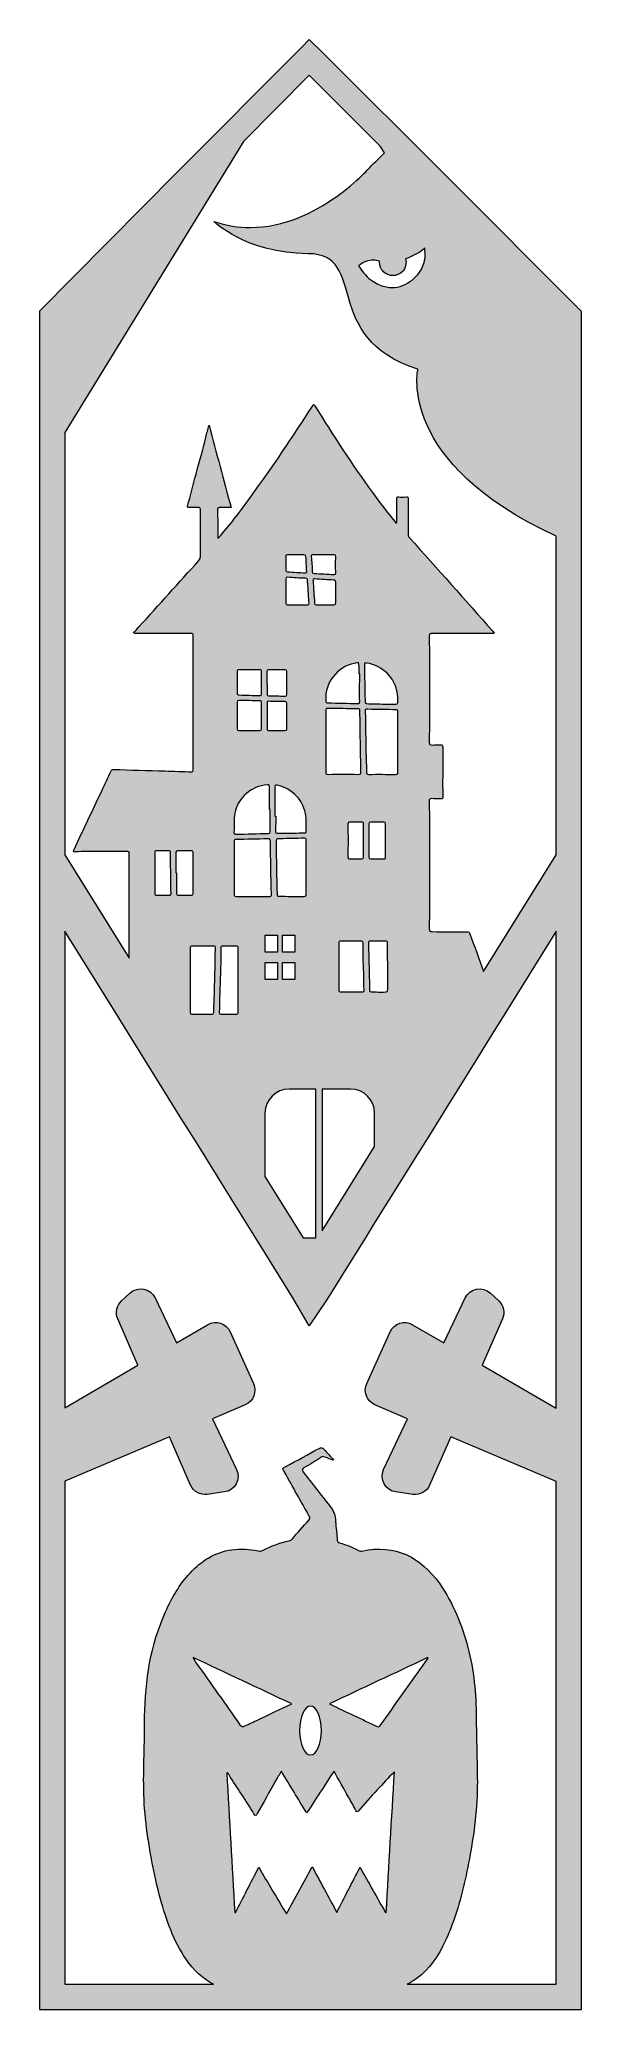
# Model space of a CAD drawing. Header units: centimetres. Extents: x 4.6 to 9.4, y -18.7 to -1.4.
import ezdxf

# ---------------------------------------------------------------- set-up
doc = ezdxf.new("R2010")
doc.units = ezdxf.units.CM
doc.header["$MEASUREMENT"] = 0
doc.layers.add('Layer 1', color=7, linetype='Continuous')

msp = doc.modelspace()

# ---------------------------------------------------------------- hatches: boundary and pattern name
at = {"layer": 'Layer 1', "true_color": 0x606060}
h = msp.add_hatch(color=251, dxfattribs=at)
h.dxf.hatch_style = 2
h.paths.add_polyline_path([(8.173, -2.563), (7.095, -1.486), (6.974, -1.365), (6.905, -1.436), (5.815, -2.534), (4.61, -3.75), (4.61, -13.501), (4.61, -14.109), (4.61, -18.65), (9.36, -18.65), (9.36, -3.751)])
edge = h.paths.add_edge_path()
edge.add_spline(control_points=[(7.788, -3.404), (7.819, -3.373), (7.829, -3.327), (7.817, -3.289), (7.886, -3.266), (7.952, -3.233), (7.986, -3.194), (7.983, -3.199), (7.991, -3.241), (7.991, -3.246), (7.991, -3.288), (7.982, -3.327), (7.964, -3.365), (7.913, -3.477), (7.777, -3.564), (7.652, -3.537), (7.609, -3.528), (7.568, -3.512), (7.531, -3.487), (7.507, -3.472), (7.485, -3.452), (7.466, -3.431), (7.459, -3.424), (7.403, -3.354), (7.408, -3.349), (7.408, -3.349), (7.486, -3.279), (7.591, -3.309), (7.588, -3.342), (7.599, -3.377), (7.625, -3.404), (7.67, -3.448), (7.743, -3.448), (7.788, -3.404)], knot_values=[0, 0, 0, 0, 1, 1, 1, 2, 2, 2, 3, 3, 3, 4, 4, 4, 5, 5, 5, 6, 6, 6, 7, 7, 7, 8, 8, 8, 9, 9, 9, 10, 10, 10, 11, 11, 11, 11], degree=3, periodic=1)
edge = h.paths.add_edge_path()
edge.add_spline(control_points=[(4.832, -4.814), (4.832, -4.814), (6.398, -2.262), (6.398, -2.262), (6.398, -2.262), (6.974, -1.68), (6.974, -1.68), (6.974, -1.68), (7.596, -2.301), (7.596, -2.301), (7.596, -2.301), (7.632, -2.361), (7.632, -2.361), (7.572, -2.425), (7.528, -2.462), (7.523, -2.467), (7.523, -2.468), (7.523, -2.468), (7.523, -2.468), (7.515, -2.478), (7.397, -2.614), (7.206, -2.748), (7.017, -2.883), (6.755, -3.015), (6.457, -3.015), (6.355, -3.015), (6.249, -2.999), (6.139, -2.962), (6.139, -2.962), (6.42, -3.243), (6.962, -3.245), (7.505, -3.248), (7.06, -3.98), (7.926, -4.259), (7.926, -4.259), (7.736, -5.078), (9.138, -5.724), (9.138, -5.724), (9.138, -8.519), (9.138, -8.519), (9.138, -8.519), (8.502, -9.542), (8.502, -9.542), (8.462, -9.432), (8.421, -9.322), (8.381, -9.212), (8.376, -9.199), (8.369, -9.194), (8.356, -9.194), (8.255, -9.194), (8.153, -9.196), (8.051, -9.193), (8.033, -9.192), (8.026, -9.189), (8.026, -9.169), (8.027, -8.888), (8.027, -8.607), (8.027, -8.326), (8.027, -8.233), (8.027, -8.14), (8.025, -8.047), (8.025, -8.032), (8.03, -8.025), (8.046, -8.026), (8.073, -8.027), (8.101, -8.026), (8.127, -8.027), (8.141, -8.028), (8.144, -8.024), (8.144, -8.012), (8.143, -7.979), (8.143, -7.948), (8.143, -7.916), (8.143, -7.801), (8.143, -7.685), (8.144, -7.571), (8.144, -7.557), (8.138, -7.554), (8.127, -7.554), (8.101, -7.556), (8.075, -7.554), (8.05, -7.556), (8.032, -7.556), (8.026, -7.55), (8.026, -7.532), (8.027, -7.222), (8.027, -6.91), (8.026, -6.599), (8.026, -6.581), (8.032, -6.576), (8.05, -6.576), (8.225, -6.577), (8.401, -6.577), (8.578, -6.577), (8.583, -6.577), (8.589, -6.579), (8.594, -6.573), (8.59, -6.568), (8.587, -6.563), (8.582, -6.558), (8.34, -6.283), (8.097, -6.009), (7.852, -5.738), (7.843, -5.728), (7.84, -5.719), (7.84, -5.707), (7.841, -5.603), (7.84, -5.5), (7.841, -5.397), (7.841, -5.383), (7.838, -5.378), (7.823, -5.379), (7.802, -5.38), (7.78, -5.38), (7.758, -5.379), (7.744, -5.378), (7.74, -5.382), (7.74, -5.395), (7.741, -5.46), (7.74, -5.524), (7.74, -5.589), (7.74, -5.595), (7.742, -5.602), (7.738, -5.609), (7.732, -5.604), (7.729, -5.6), (7.724, -5.595), (7.656, -5.512), (7.59, -5.425), (7.527, -5.339), (7.348, -5.093), (7.183, -4.839), (7.024, -4.58), (7.018, -4.568), (7.014, -4.563), (7.004, -4.579), (6.829, -4.852), (6.649, -5.12), (6.46, -5.381), (6.375, -5.498), (6.288, -5.612), (6.195, -5.721), (6.188, -5.728), (6.183, -5.737), (6.172, -5.743), (6.172, -5.655), (6.172, -5.57), (6.171, -5.484), (6.171, -5.473), (6.177, -5.472), (6.186, -5.472), (6.186, -5.472), (6.289, -5.472), (6.289, -5.472), (6.224, -5.231), (6.161, -4.993), (6.096, -4.749), (6.086, -4.788), (6.076, -4.821), (6.068, -4.854), (6.044, -4.963), (6.009, -5.07), (5.982, -5.179), (5.958, -5.273), (5.933, -5.367), (5.907, -5.46), (5.904, -5.469), (5.906, -5.472), (5.916, -5.472), (5.945, -5.471), (5.974, -5.473), (6.001, -5.471), (6.017, -5.471), (6.02, -5.475), (6.02, -5.49), (6.02, -5.49), (6.02, -5.901), (6.02, -5.901), (6.02, -5.916), (6.016, -5.926), (6.007, -5.937), (5.832, -6.131), (5.656, -6.326), (5.481, -6.52), (5.466, -6.538), (5.45, -6.556), (5.435, -6.574), (5.442, -6.578), (5.449, -6.577), (5.455, -6.577), (5.614, -6.577), (5.774, -6.577), (5.934, -6.576), (5.955, -6.576), (5.958, -6.583), (5.958, -6.601), (5.958, -6.601), (5.958, -7.777), (5.958, -7.777), (5.959, -7.789), (5.955, -7.792), (5.944, -7.791), (5.866, -7.789), (5.788, -7.785), (5.71, -7.783), (5.559, -7.779), (5.409, -7.774), (5.258, -7.77), (5.247, -7.769), (5.243, -7.773), (5.238, -7.782), (5.21, -7.841), (5.183, -7.9), (5.156, -7.957), (5.075, -8.129), (4.994, -8.3), (4.914, -8.471), (4.904, -8.492), (4.904, -8.492), (4.929, -8.492), (4.991, -8.49), (5.054, -8.492), (5.116, -8.49), (5.2, -8.488), (5.285, -8.489), (5.369, -8.489), (5.396, -8.489), (5.396, -8.489), (5.396, -8.515), (5.396, -8.515), (5.396, -9.426), (5.396, -9.426), (5.396, -9.426), (4.832, -8.52), (4.832, -8.52), (4.832, -8.52), (4.832, -4.814), (4.832, -4.814)], knot_values=[0, 0, 0, 0, 1, 1, 1, 2, 2, 2, 3, 3, 3, 4, 4, 4, 5, 5, 5, 6, 6, 6, 7, 7, 7, 8, 8, 8, 9, 9, 9, 10, 10, 10, 11, 11, 11, 12, 12, 12, 13, 13, 13, 14, 14, 14, 15, 15, 15, 16, 16, 16, 17, 17, 17, 18, 18, 18, 19, 19, 19, 20, 20, 20, 21, 21, 21, 22, 22, 22, 23, 23, 23, 24, 24, 24, 25, 25, 25, 26, 26, 26, 27, 27, 27, 28, 28, 28, 29, 29, 29, 30, 30, 30, 31, 31, 31, 32, 32, 32, 33, 33, 33, 34, 34, 34, 35, 35, 35, 36, 36, 36, 37, 37, 37, 38, 38, 38, 39, 39, 39, 40, 40, 40, 41, 41, 41, 42, 42, 42, 43, 43, 43, 44, 44, 44, 45, 45, 45, 46, 46, 46, 47, 47, 47, 48, 48, 48, 49, 49, 49, 50, 50, 50, 51, 51, 51, 52, 52, 52, 53, 53, 53, 54, 54, 54, 55, 55, 55, 56, 56, 56, 57, 57, 57, 58, 58, 58, 59, 59, 59, 60, 60, 60, 61, 61, 61, 62, 62, 62, 63, 63, 63, 64, 64, 64, 65, 65, 65, 66, 66, 66, 67, 67, 67, 68, 68, 68, 69, 69, 69, 70, 70, 70, 71, 71, 71, 72, 72, 72, 73, 73, 73, 74, 74, 74, 75, 75, 75, 76, 76, 76, 77, 77, 77, 78, 78, 78, 79, 79, 79, 79], degree=3, periodic=1)
edge = h.paths.add_edge_path()
edge.add_spline(control_points=[(6.351, -9.898), (6.351, -9.914), (6.345, -9.918), (6.33, -9.918), (6.287, -9.917), (6.243, -9.917), (6.2, -9.918), (6.188, -9.918), (6.185, -9.915), (6.185, -9.901), (6.189, -9.788), (6.191, -9.675), (6.196, -9.563), (6.199, -9.487), (6.199, -9.412), (6.2, -9.337), (6.2, -9.325), (6.202, -9.32), (6.216, -9.321), (6.216, -9.321), (6.332, -9.321), (6.332, -9.321), (6.347, -9.32), (6.351, -9.324), (6.351, -9.339), (6.35, -9.433), (6.35, -9.526), (6.35, -9.62), (6.35, -9.712), (6.35, -9.804), (6.351, -9.898)], knot_values=[0, 0, 0, 0, 1, 1, 1, 2, 2, 2, 3, 3, 3, 4, 4, 4, 5, 5, 5, 6, 6, 6, 7, 7, 7, 8, 8, 8, 9, 9, 9, 10, 10, 10, 10], degree=3, periodic=1)
edge = h.paths.add_edge_path()
edge.add_spline(control_points=[(6.322, -8.153), (6.334, -8.093), (6.361, -8.043), (6.404, -7.999), (6.454, -7.951), (6.512, -7.918), (6.579, -7.908), (6.628, -7.902), (6.625, -7.894), (6.625, -7.944), (6.626, -8.003), (6.625, -8.063), (6.625, -8.12), (6.625, -8.12), (6.632, -8.12), (6.632, -8.12), (6.632, -8.12), (6.632, -8.317), (6.632, -8.317), (6.632, -8.329), (6.626, -8.331), (6.615, -8.331), (6.522, -8.333), (6.429, -8.336), (6.334, -8.338), (6.323, -8.338), (6.313, -8.337), (6.314, -8.322), (6.318, -8.266), (6.31, -8.208), (6.322, -8.153)], knot_values=[0, 0, 0, 0, 1, 1, 1, 2, 2, 2, 3, 3, 3, 4, 4, 4, 5, 5, 5, 6, 6, 6, 7, 7, 7, 8, 8, 8, 9, 9, 9, 10, 10, 10, 10], degree=3, periodic=1)
edge = h.paths.add_edge_path()
edge.add_spline(control_points=[(6.556, -7.01), (6.556, -7.042), (6.555, -7.074), (6.556, -7.106), (6.557, -7.118), (6.553, -7.123), (6.542, -7.122), (6.481, -7.12), (6.422, -7.118), (6.361, -7.116), (6.348, -7.116), (6.342, -7.113), (6.342, -7.096), (6.343, -7.036), (6.342, -6.975), (6.342, -6.914), (6.342, -6.901), (6.344, -6.895), (6.36, -6.895), (6.42, -6.897), (6.479, -6.897), (6.538, -6.895), (6.551, -6.895), (6.556, -6.899), (6.556, -6.913), (6.555, -6.945), (6.555, -6.978), (6.555, -7.01), (6.555, -7.01), (6.556, -7.01), (6.556, -7.01)], knot_values=[0, 0, 0, 0, 1, 1, 1, 2, 2, 2, 3, 3, 3, 4, 4, 4, 5, 5, 5, 6, 6, 6, 7, 7, 7, 8, 8, 8, 9, 9, 9, 10, 10, 10, 10], degree=3, periodic=1)
edge = h.paths.add_edge_path()
edge.add_spline(control_points=[(6.358, -7.164), (6.419, -7.166), (6.481, -7.167), (6.542, -7.168), (6.554, -7.168), (6.557, -7.174), (6.556, -7.185), (6.556, -7.185), (6.556, -7.299), (6.556, -7.299), (6.556, -7.337), (6.556, -7.376), (6.557, -7.414), (6.557, -7.426), (6.554, -7.429), (6.542, -7.429), (6.542, -7.429), (6.358, -7.429), (6.358, -7.429), (6.345, -7.429), (6.342, -7.426), (6.342, -7.414), (6.342, -7.414), (6.342, -7.18), (6.342, -7.18), (6.342, -7.167), (6.345, -7.164), (6.358, -7.164)], knot_values=[0, 0, 0, 0, 1, 1, 1, 2, 2, 2, 3, 3, 3, 4, 4, 4, 5, 5, 5, 6, 6, 6, 7, 7, 7, 8, 8, 8, 9, 9, 9, 9], degree=3, periodic=1)
edge = h.paths.add_edge_path()
edge.add_spline(control_points=[(6.784, -6.084), (6.837, -6.088), (6.889, -6.091), (6.942, -6.093), (6.956, -6.093), (6.958, -6.101), (6.959, -6.111), (6.962, -6.153), (6.964, -6.197), (6.968, -6.239), (6.969, -6.262), (6.97, -6.286), (6.972, -6.31), (6.973, -6.321), (6.97, -6.325), (6.959, -6.325), (6.9, -6.325), (6.842, -6.325), (6.784, -6.326), (6.771, -6.326), (6.769, -6.322), (6.769, -6.31), (6.77, -6.275), (6.769, -6.241), (6.769, -6.205), (6.769, -6.205), (6.769, -6.097), (6.769, -6.097), (6.769, -6.086), (6.773, -6.083), (6.784, -6.084)], knot_values=[0, 0, 0, 0, 1, 1, 1, 2, 2, 2, 3, 3, 3, 4, 4, 4, 5, 5, 5, 6, 6, 6, 7, 7, 7, 8, 8, 8, 9, 9, 9, 10, 10, 10, 10], degree=3, periodic=1)
edge = h.paths.add_edge_path()
edge.add_spline(control_points=[(6.769, -6.021), (6.77, -5.98), (6.769, -5.94), (6.769, -5.9), (6.769, -5.89), (6.773, -5.887), (6.783, -5.887), (6.807, -5.888), (6.831, -5.888), (6.856, -5.888), (6.856, -5.888), (6.897, -5.888), (6.897, -5.888), (6.908, -5.888), (6.918, -5.888), (6.928, -5.887), (6.938, -5.887), (6.943, -5.89), (6.945, -5.901), (6.947, -5.946), (6.949, -5.989), (6.952, -6.032), (6.953, -6.042), (6.951, -6.047), (6.94, -6.046), (6.888, -6.042), (6.836, -6.039), (6.784, -6.036), (6.773, -6.036), (6.769, -6.031), (6.769, -6.021)], knot_values=[0, 0, 0, 0, 1, 1, 1, 2, 2, 2, 3, 3, 3, 4, 4, 4, 5, 5, 5, 6, 6, 6, 7, 7, 7, 8, 8, 8, 9, 9, 9, 10, 10, 10, 10], degree=3, periodic=1)
h.paths.add_polyline_path([(6.74, -9.374), (6.74, -9.223), (6.847, -9.223), (6.847, -9.374)])
h.paths.add_polyline_path([(6.847, -9.463), (6.847, -9.613), (6.74, -9.613), (6.74, -9.463)])
edge = h.paths.add_edge_path()
edge.add_spline(control_points=[(6.708, -8.883), (6.695, -8.884), (6.692, -8.878), (6.692, -8.865), (6.688, -8.715), (6.685, -8.564), (6.683, -8.413), (6.682, -8.379), (6.682, -8.378), (6.718, -8.378), (6.789, -8.376), (6.86, -8.376), (6.931, -8.373), (6.946, -8.373), (6.948, -8.38), (6.947, -8.392), (6.947, -8.392), (6.947, -8.628), (6.947, -8.628), (6.947, -8.706), (6.947, -8.784), (6.948, -8.861), (6.948, -8.877), (6.945, -8.884), (6.928, -8.884), (6.855, -8.883), (6.781, -8.883), (6.708, -8.883)], knot_values=[0, 0, 0, 0, 1, 1, 1, 2, 2, 2, 3, 3, 3, 4, 4, 4, 5, 5, 5, 6, 6, 6, 7, 7, 7, 8, 8, 8, 9, 9, 9, 9], degree=3, periodic=1)
h.paths.add_polyline_path([(6.587, -9.374), (6.587, -9.223), (6.695, -9.223), (6.695, -9.374)])
h.paths.add_polyline_path([(6.695, -9.463), (6.695, -9.613), (6.587, -9.613), (6.587, -9.463)])
edge = h.paths.add_edge_path()
edge.add_spline(control_points=[(6.929, -8.326), (6.87, -8.328), (6.811, -8.328), (6.753, -8.329), (6.733, -8.329), (6.714, -8.329), (6.694, -8.33), (6.683, -8.33), (6.679, -8.326), (6.679, -8.316), (6.68, -8.27), (6.68, -8.226), (6.68, -8.181), (6.68, -8.181), (6.673, -8.181), (6.673, -8.181), (6.673, -8.097), (6.673, -8.013), (6.672, -7.927), (6.672, -7.912), (6.673, -7.905), (6.693, -7.908), (6.824, -7.934), (6.93, -8.048), (6.945, -8.181), (6.949, -8.226), (6.946, -8.268), (6.948, -8.311), (6.948, -8.328), (6.938, -8.326), (6.929, -8.326)], knot_values=[0, 0, 0, 0, 1, 1, 1, 2, 2, 2, 3, 3, 3, 4, 4, 4, 5, 5, 5, 6, 6, 6, 7, 7, 7, 8, 8, 8, 9, 9, 9, 10, 10, 10, 10], degree=3, periodic=1)
edge = h.paths.add_edge_path()
edge.add_spline(control_points=[(6.605, -7.298), (6.605, -7.298), (6.605, -7.188), (6.605, -7.188), (6.604, -7.175), (6.607, -7.171), (6.621, -7.172), (6.668, -7.173), (6.715, -7.175), (6.763, -7.175), (6.775, -7.175), (6.778, -7.18), (6.777, -7.191), (6.777, -7.266), (6.777, -7.34), (6.778, -7.415), (6.778, -7.427), (6.773, -7.429), (6.761, -7.429), (6.715, -7.429), (6.668, -7.428), (6.622, -7.429), (6.609, -7.429), (6.605, -7.426), (6.606, -7.412), (6.606, -7.412), (6.606, -7.298), (6.606, -7.298), (6.606, -7.298), (6.605, -7.298), (6.605, -7.298)], knot_values=[0, 0, 0, 0, 1, 1, 1, 2, 2, 2, 3, 3, 3, 4, 4, 4, 5, 5, 5, 6, 6, 6, 7, 7, 7, 8, 8, 8, 9, 9, 9, 10, 10, 10, 10], degree=3, periodic=1)
edge = h.paths.add_edge_path()
edge.add_spline(control_points=[(6.777, -6.91), (6.777, -6.91), (6.777, -7.112), (6.777, -7.112), (6.778, -7.124), (6.774, -7.127), (6.763, -7.127), (6.714, -7.125), (6.665, -7.124), (6.617, -7.123), (6.607, -7.123), (6.605, -7.118), (6.605, -7.111), (6.604, -7.044), (6.603, -6.978), (6.603, -6.911), (6.603, -6.9), (6.604, -6.895), (6.616, -6.895), (6.665, -6.897), (6.715, -6.897), (6.764, -6.895), (6.775, -6.895), (6.778, -6.9), (6.777, -6.91)], knot_values=[0, 0, 0, 0, 1, 1, 1, 2, 2, 2, 3, 3, 3, 4, 4, 4, 5, 5, 5, 6, 6, 6, 7, 7, 7, 8, 8, 8, 8], degree=3, periodic=1)
edge = h.paths.add_edge_path()
edge.add_spline(control_points=[(6.335, -8.884), (6.32, -8.884), (6.314, -8.879), (6.315, -8.863), (6.315, -8.863), (6.315, -8.401), (6.315, -8.401), (6.315, -8.389), (6.317, -8.384), (6.331, -8.384), (6.424, -8.383), (6.518, -8.381), (6.612, -8.379), (6.629, -8.378), (6.634, -8.383), (6.634, -8.401), (6.636, -8.555), (6.638, -8.709), (6.643, -8.865), (6.643, -8.88), (6.637, -8.884), (6.623, -8.884), (6.527, -8.883), (6.431, -8.883), (6.335, -8.884)], knot_values=[0, 0, 0, 0, 1, 1, 1, 2, 2, 2, 3, 3, 3, 4, 4, 4, 5, 5, 5, 6, 6, 6, 7, 7, 7, 8, 8, 8, 8], degree=3, periodic=1)
edge = h.paths.add_edge_path()
edge.add_spline(control_points=[(6.586, -10.785), (6.586, -10.669), (6.682, -10.574), (6.798, -10.574), (6.798, -10.574), (7.032, -10.574), (7.032, -10.574), (7.032, -10.574), (7.032, -11.879), (7.032, -11.879), (7.032, -11.879), (6.921, -11.879), (6.921, -11.879), (6.921, -11.879), (6.586, -11.342), (6.586, -11.342), (6.586, -11.342), (6.586, -10.785), (6.586, -10.785)], knot_values=[0, 0, 0, 0, 1, 1, 1, 2, 2, 2, 3, 3, 3, 4, 4, 4, 5, 5, 5, 6, 6, 6, 6], degree=3, periodic=1)
edge = h.paths.add_edge_path()
edge.add_spline(control_points=[(7.416, -6.932), (7.416, -7.013), (7.415, -7.093), (7.416, -7.174), (7.416, -7.187), (7.414, -7.193), (7.399, -7.192), (7.313, -7.189), (7.226, -7.188), (7.14, -7.186), (7.124, -7.186), (7.118, -7.182), (7.118, -7.164), (7.111, -7.004), (7.222, -6.87), (7.368, -6.84), (7.416, -6.831), (7.409, -6.826), (7.41, -6.873), (7.41, -6.873), (7.41, -6.932), (7.41, -6.932), (7.41, -6.932), (7.416, -6.932), (7.416, -6.932)], knot_values=[0, 0, 0, 0, 1, 1, 1, 2, 2, 2, 3, 3, 3, 4, 4, 4, 5, 5, 5, 6, 6, 6, 7, 7, 7, 8, 8, 8, 8], degree=3, periodic=1)
edge = h.paths.add_edge_path()
edge.add_spline(control_points=[(7.449, -8.539), (7.449, -8.551), (7.446, -8.554), (7.434, -8.554), (7.399, -8.553), (7.364, -8.553), (7.329, -8.554), (7.316, -8.554), (7.313, -8.551), (7.313, -8.537), (7.314, -8.442), (7.314, -8.347), (7.313, -8.25), (7.313, -8.237), (7.317, -8.232), (7.331, -8.233), (7.365, -8.233), (7.399, -8.233), (7.434, -8.232), (7.447, -8.232), (7.449, -8.237), (7.449, -8.25), (7.449, -8.25), (7.449, -8.539), (7.449, -8.539)], knot_values=[0, 0, 0, 0, 1, 1, 1, 2, 2, 2, 3, 3, 3, 4, 4, 4, 5, 5, 5, 6, 6, 6, 7, 7, 7, 8, 8, 8, 8], degree=3, periodic=1)
edge = h.paths.add_edge_path()
edge.add_spline(control_points=[(7.452, -9.55), (7.454, -9.598), (7.45, -9.647), (7.454, -9.695), (7.456, -9.721), (7.455, -9.721), (7.428, -9.721), (7.372, -9.722), (7.315, -9.722), (7.258, -9.722), (7.233, -9.723), (7.233, -9.722), (7.233, -9.698), (7.232, -9.631), (7.232, -9.565), (7.232, -9.498), (7.232, -9.498), (7.232, -9.296), (7.232, -9.296), (7.232, -9.281), (7.235, -9.275), (7.252, -9.276), (7.311, -9.277), (7.369, -9.276), (7.428, -9.276), (7.44, -9.276), (7.445, -9.28), (7.445, -9.292), (7.446, -9.378), (7.446, -9.464), (7.452, -9.55)], knot_values=[0, 0, 0, 0, 1, 1, 1, 2, 2, 2, 3, 3, 3, 4, 4, 4, 5, 5, 5, 6, 6, 6, 7, 7, 7, 8, 8, 8, 9, 9, 9, 10, 10, 10, 10], degree=3, periodic=1)
edge = h.paths.add_edge_path()
edge.add_spline(control_points=[(7.404, -7.813), (7.316, -7.812), (7.227, -7.812), (7.139, -7.813), (7.121, -7.813), (7.118, -7.809), (7.118, -7.792), (7.119, -7.702), (7.118, -7.612), (7.118, -7.522), (7.118, -7.522), (7.118, -7.253), (7.118, -7.253), (7.118, -7.238), (7.12, -7.233), (7.135, -7.234), (7.224, -7.236), (7.312, -7.237), (7.399, -7.238), (7.412, -7.238), (7.417, -7.242), (7.418, -7.256), (7.42, -7.435), (7.423, -7.613), (7.427, -7.791), (7.427, -7.809), (7.423, -7.813), (7.404, -7.813)], knot_values=[0, 0, 0, 0, 1, 1, 1, 2, 2, 2, 3, 3, 3, 4, 4, 4, 5, 5, 5, 6, 6, 6, 7, 7, 7, 8, 8, 8, 9, 9, 9, 9], degree=3, periodic=1)
edge = h.paths.add_edge_path()
edge.add_spline(control_points=[(7.206, -6.046), (7.206, -6.057), (7.203, -6.061), (7.191, -6.06), (7.133, -6.057), (7.074, -6.053), (7.016, -6.05), (7.004, -6.05), (7.002, -6.046), (7.001, -6.036), (6.999, -5.991), (6.996, -5.947), (6.991, -5.903), (6.99, -5.889), (6.996, -5.887), (7.007, -5.887), (7.038, -5.888), (7.069, -5.888), (7.1, -5.888), (7.13, -5.888), (7.16, -5.888), (7.191, -5.887), (7.202, -5.887), (7.206, -5.891), (7.206, -5.903), (7.205, -5.95), (7.205, -5.998), (7.206, -6.046)], knot_values=[0, 0, 0, 0, 1, 1, 1, 2, 2, 2, 3, 3, 3, 4, 4, 4, 5, 5, 5, 6, 6, 6, 7, 7, 7, 8, 8, 8, 9, 9, 9, 9], degree=3, periodic=1)
edge = h.paths.add_edge_path()
edge.add_spline(control_points=[(7.02, -6.31), (7.017, -6.244), (7.011, -6.18), (7.007, -6.114), (7.004, -6.1), (7.01, -6.097), (7.024, -6.098), (7.079, -6.102), (7.134, -6.106), (7.189, -6.108), (7.202, -6.108), (7.206, -6.112), (7.206, -6.126), (7.205, -6.155), (7.206, -6.187), (7.206, -6.216), (7.206, -6.216), (7.206, -6.307), (7.206, -6.307), (7.206, -6.32), (7.203, -6.325), (7.19, -6.325), (7.139, -6.324), (7.088, -6.324), (7.037, -6.325), (7.025, -6.325), (7.021, -6.321), (7.02, -6.31)], knot_values=[0, 0, 0, 0, 1, 1, 1, 2, 2, 2, 3, 3, 3, 4, 4, 4, 5, 5, 5, 6, 6, 6, 7, 7, 7, 8, 8, 8, 9, 9, 9, 9], degree=3, periodic=1)
edge = h.paths.add_edge_path()
edge.add_spline(control_points=[(7.087, -10.574), (7.087, -10.574), (7.336, -10.574), (7.336, -10.574), (7.453, -10.574), (7.547, -10.669), (7.547, -10.785), (7.547, -10.785), (7.547, -11.078), (7.547, -11.078), (7.547, -11.078), (7.087, -11.819), (7.087, -11.819), (7.087, -11.819), (7.087, -10.574), (7.087, -10.574)], knot_values=[0, 0, 0, 0, 1, 1, 1, 2, 2, 2, 3, 3, 3, 4, 4, 4, 5, 5, 5, 5], degree=3, periodic=1)
edge = h.paths.add_edge_path()
edge.add_spline(control_points=[(7.516, -9.722), (7.505, -9.722), (7.503, -9.719), (7.503, -9.709), (7.501, -9.65), (7.5, -9.59), (7.499, -9.532), (7.497, -9.452), (7.495, -9.372), (7.493, -9.293), (7.491, -9.28), (7.495, -9.276), (7.508, -9.276), (7.552, -9.276), (7.597, -9.277), (7.641, -9.276), (7.656, -9.275), (7.66, -9.28), (7.66, -9.294), (7.659, -9.346), (7.66, -9.397), (7.66, -9.449), (7.66, -9.449), (7.662, -9.449), (7.662, -9.449), (7.662, -9.534), (7.661, -9.618), (7.662, -9.701), (7.662, -9.718), (7.658, -9.721), (7.641, -9.722), (7.599, -9.725), (7.558, -9.72), (7.516, -9.722)], knot_values=[0, 0, 0, 0, 1, 1, 1, 2, 2, 2, 3, 3, 3, 4, 4, 4, 5, 5, 5, 6, 6, 6, 7, 7, 7, 8, 8, 8, 9, 9, 9, 10, 10, 10, 11, 11, 11, 11], degree=3, periodic=1)
edge = h.paths.add_edge_path()
edge.add_spline(control_points=[(7.643, -8.537), (7.643, -8.551), (7.64, -8.554), (7.627, -8.554), (7.589, -8.553), (7.55, -8.553), (7.513, -8.554), (7.5, -8.554), (7.497, -8.55), (7.497, -8.539), (7.497, -8.539), (7.497, -8.248), (7.497, -8.248), (7.497, -8.237), (7.5, -8.232), (7.511, -8.233), (7.55, -8.233), (7.589, -8.233), (7.628, -8.232), (7.64, -8.232), (7.643, -8.237), (7.643, -8.249), (7.642, -8.297), (7.642, -8.346), (7.642, -8.394), (7.642, -8.442), (7.642, -8.49), (7.643, -8.537)], knot_values=[0, 0, 0, 0, 1, 1, 1, 2, 2, 2, 3, 3, 3, 4, 4, 4, 5, 5, 5, 6, 6, 6, 7, 7, 7, 8, 8, 8, 9, 9, 9, 9], degree=3, periodic=1)
edge = h.paths.add_edge_path()
edge.add_spline(control_points=[(7.497, -7.813), (7.478, -7.814), (7.475, -7.806), (7.475, -7.79), (7.475, -7.736), (7.473, -7.683), (7.471, -7.63), (7.469, -7.509), (7.467, -7.388), (7.465, -7.267), (7.464, -7.242), (7.464, -7.242), (7.489, -7.242), (7.571, -7.243), (7.652, -7.245), (7.734, -7.246), (7.747, -7.246), (7.75, -7.251), (7.75, -7.263), (7.75, -7.263), (7.75, -7.794), (7.75, -7.794), (7.75, -7.811), (7.744, -7.813), (7.73, -7.813), (7.653, -7.813), (7.575, -7.812), (7.497, -7.813)], knot_values=[0, 0, 0, 0, 1, 1, 1, 2, 2, 2, 3, 3, 3, 4, 4, 4, 5, 5, 5, 6, 6, 6, 7, 7, 7, 8, 8, 8, 9, 9, 9, 9], degree=3, periodic=1)
edge = h.paths.add_edge_path()
edge.add_spline(control_points=[(7.708, -7.198), (7.647, -7.196), (7.586, -7.196), (7.526, -7.194), (7.515, -7.194), (7.504, -7.194), (7.493, -7.193), (7.464, -7.189), (7.463, -7.189), (7.463, -7.161), (7.46, -7.057), (7.459, -6.954), (7.457, -6.852), (7.456, -6.834), (7.463, -6.833), (7.477, -6.836), (7.622, -6.861), (7.723, -6.962), (7.747, -7.106), (7.749, -7.121), (7.749, -7.135), (7.75, -7.147), (7.75, -7.147), (7.75, -7.157), (7.75, -7.157), (7.75, -7.199), (7.75, -7.199), (7.708, -7.198)], knot_values=[0, 0, 0, 0, 1, 1, 1, 2, 2, 2, 3, 3, 3, 4, 4, 4, 5, 5, 5, 6, 6, 6, 7, 7, 7, 8, 8, 8, 9, 9, 9, 9], degree=3, periodic=1)
edge = h.paths.add_edge_path()
edge.add_spline(control_points=[(5.806, -8.676), (5.806, -8.676), (5.806, -8.496), (5.806, -8.496), (5.806, -8.485), (5.811, -8.483), (5.82, -8.483), (5.861, -8.484), (5.903, -8.484), (5.944, -8.483), (5.955, -8.483), (5.958, -8.488), (5.958, -8.498), (5.958, -8.498), (5.958, -8.858), (5.958, -8.858), (5.958, -8.868), (5.956, -8.874), (5.944, -8.874), (5.904, -8.873), (5.864, -8.873), (5.824, -8.874), (5.811, -8.874), (5.811, -8.866), (5.811, -8.857), (5.811, -8.857), (5.811, -8.676), (5.811, -8.676), (5.811, -8.676), (5.806, -8.676), (5.806, -8.676)], knot_values=[0, 0, 0, 0, 1, 1, 1, 2, 2, 2, 3, 3, 3, 4, 4, 4, 5, 5, 5, 6, 6, 6, 7, 7, 7, 8, 8, 8, 9, 9, 9, 10, 10, 10, 10], degree=3, periodic=1)
edge = h.paths.add_edge_path()
edge.add_spline(control_points=[(5.932, -9.339), (5.93, -9.324), (5.935, -9.32), (5.949, -9.321), (6.01, -9.321), (6.071, -9.321), (6.132, -9.32), (6.148, -9.32), (6.153, -9.324), (6.152, -9.341), (6.15, -9.489), (6.146, -9.638), (6.141, -9.787), (6.139, -9.826), (6.138, -9.864), (6.137, -9.902), (6.137, -9.913), (6.133, -9.918), (6.122, -9.918), (6.064, -9.917), (6.005, -9.917), (5.946, -9.918), (5.932, -9.918), (5.932, -9.91), (5.932, -9.9), (5.932, -9.9), (5.932, -9.339), (5.932, -9.339)], knot_values=[0, 0, 0, 0, 1, 1, 1, 2, 2, 2, 3, 3, 3, 4, 4, 4, 5, 5, 5, 6, 6, 6, 7, 7, 7, 8, 8, 8, 9, 9, 9, 9], degree=3, periodic=1)
edge = h.paths.add_edge_path()
edge.add_spline(control_points=[(5.763, -8.856), (5.764, -8.87), (5.76, -8.874), (5.746, -8.874), (5.71, -8.873), (5.673, -8.873), (5.636, -8.874), (5.623, -8.874), (5.62, -8.869), (5.62, -8.857), (5.621, -8.798), (5.62, -8.738), (5.62, -8.678), (5.62, -8.62), (5.621, -8.56), (5.62, -8.501), (5.62, -8.486), (5.623, -8.483), (5.638, -8.483), (5.672, -8.484), (5.706, -8.484), (5.742, -8.483), (5.754, -8.483), (5.759, -8.488), (5.759, -8.5), (5.759, -8.582), (5.76, -8.665), (5.761, -8.747), (5.761, -8.784), (5.762, -8.82), (5.763, -8.856)], knot_values=[0, 0, 0, 0, 1, 1, 1, 2, 2, 2, 3, 3, 3, 4, 4, 4, 5, 5, 5, 6, 6, 6, 7, 7, 7, 8, 8, 8, 9, 9, 9, 10, 10, 10, 10], degree=3, periodic=1)
edge = h.paths.add_edge_path()
edge.add_spline(control_points=[(6.271, -16.591), (6.342, -16.706), (6.421, -16.815), (6.489, -16.932), (6.502, -16.956), (6.508, -16.949), (6.519, -16.93), (6.571, -16.835), (6.625, -16.74), (6.678, -16.644), (6.694, -16.617), (6.711, -16.59), (6.73, -16.559), (6.804, -16.682), (6.877, -16.802), (6.951, -16.925), (7.032, -16.802), (7.11, -16.682), (7.191, -16.557), (7.234, -16.636), (7.275, -16.711), (7.317, -16.785), (7.339, -16.824), (7.362, -16.862), (7.381, -16.902), (7.389, -16.919), (7.396, -16.918), (7.407, -16.905), (7.461, -16.843), (7.514, -16.781), (7.57, -16.722), (7.62, -16.671), (7.664, -16.614), (7.72, -16.565), (7.696, -16.976), (7.672, -17.387), (7.648, -17.798), (7.646, -17.799), (7.644, -17.8), (7.643, -17.801), (7.569, -17.669), (7.495, -17.538), (7.419, -17.402), (7.35, -17.535), (7.284, -17.663), (7.215, -17.797), (7.143, -17.662), (7.073, -17.532), (7, -17.397), (6.924, -17.536), (6.851, -17.671), (6.774, -17.811), (6.693, -17.674), (6.613, -17.54), (6.531, -17.402), (6.461, -17.539), (6.394, -17.669), (6.327, -17.8), (6.325, -17.799), (6.323, -17.799), (6.321, -17.798), (6.297, -17.39), (6.274, -16.981), (6.251, -16.572), (6.264, -16.573), (6.266, -16.584), (6.271, -16.591)], knot_values=[0, 0, 0, 0, 1, 1, 1, 2, 2, 2, 3, 3, 3, 4, 4, 4, 5, 5, 5, 6, 6, 6, 7, 7, 7, 8, 8, 8, 9, 9, 9, 10, 10, 10, 11, 11, 11, 12, 12, 12, 13, 13, 13, 14, 14, 14, 15, 15, 15, 16, 16, 16, 17, 17, 17, 18, 18, 18, 19, 19, 19, 20, 20, 20, 21, 21, 21, 22, 22, 22, 22], degree=3, periodic=1)
edge = h.paths.add_edge_path()
edge.add_spline(control_points=[(5.987, -15.613), (5.976, -15.598), (5.965, -15.582), (5.958, -15.562), (6.243, -15.696), (6.529, -15.83), (6.821, -15.968), (6.718, -16.016), (6.622, -16.062), (6.526, -16.107), (6.487, -16.125), (6.448, -16.142), (6.41, -16.162), (6.39, -16.173), (6.38, -16.169), (6.367, -16.151), (6.241, -15.971), (6.114, -15.792), (5.987, -15.613)], knot_values=[0, 0, 0, 0, 1, 1, 1, 2, 2, 2, 3, 3, 3, 4, 4, 4, 5, 5, 5, 6, 6, 6, 6], degree=3, periodic=1)
edge = h.paths.add_edge_path()
edge.add_spline(control_points=[(6.89, -16.202), (6.89, -16.084), (6.932, -15.988), (6.985, -15.988), (7.037, -15.988), (7.08, -16.084), (7.08, -16.202), (7.08, -16.32), (7.037, -16.416), (6.985, -16.416), (6.932, -16.416), (6.89, -16.32), (6.89, -16.202)], knot_values=[0, 0, 0, 0, 1, 1, 1, 2, 2, 2, 3, 3, 3, 4, 4, 4, 4], degree=3, periodic=1)
edge = h.paths.add_edge_path()
edge.add_spline(control_points=[(7.152, -15.967), (7.44, -15.831), (7.725, -15.697), (8.011, -15.562), (8.012, -15.564), (8.014, -15.565), (8.015, -15.567), (7.937, -15.676), (7.86, -15.786), (7.783, -15.895), (7.721, -15.982), (7.66, -16.068), (7.598, -16.156), (7.591, -16.166), (7.586, -16.174), (7.569, -16.167), (7.434, -16.102), (7.298, -16.038), (7.162, -15.974), (7.16, -15.973), (7.158, -15.971), (7.152, -15.967)], knot_values=[0, 0, 0, 0, 1, 1, 1, 2, 2, 2, 3, 3, 3, 4, 4, 4, 5, 5, 5, 6, 6, 6, 7, 7, 7, 7], degree=3, periodic=1)
edge = h.paths.add_edge_path()
edge.add_spline(control_points=[(7.833, -18.428), (7.903, -18.393), (7.967, -18.342), (8.024, -18.276), (8.119, -18.166), (8.177, -18.036), (8.227, -17.902), (8.297, -17.715), (8.341, -17.522), (8.377, -17.327), (8.419, -17.104), (8.447, -16.88), (8.447, -16.653), (8.446, -16.463), (8.438, -16.274), (8.437, -16.085), (8.436, -15.878), (8.416, -15.673), (8.364, -15.472), (8.311, -15.273), (8.236, -15.084), (8.117, -14.915), (7.949, -14.679), (7.73, -14.563), (7.436, -14.628), (7.427, -14.63), (7.419, -14.628), (7.412, -14.624), (7.356, -14.596), (7.299, -14.572), (7.24, -14.555), (7.228, -14.551), (7.221, -14.545), (7.22, -14.532), (7.216, -14.477), (7.208, -14.422), (7.205, -14.367), (7.202, -14.316), (7.189, -14.273), (7.155, -14.232), (7.074, -14.135), (7, -14.033), (6.921, -13.933), (6.907, -13.916), (6.909, -13.909), (6.928, -13.898), (6.978, -13.868), (7.027, -13.837), (7.076, -13.806), (7.088, -13.797), (7.099, -13.796), (7.112, -13.803), (7.136, -13.813), (7.16, -13.822), (7.183, -13.831), (7.184, -13.83), (7.186, -13.828), (7.187, -13.827), (7.159, -13.796), (7.13, -13.766), (7.103, -13.734), (7.089, -13.719), (7.079, -13.716), (7.06, -13.726), (6.964, -13.78), (6.867, -13.832), (6.77, -13.886), (6.733, -13.906), (6.737, -13.897), (6.758, -13.935), (6.829, -14.064), (6.901, -14.192), (6.974, -14.321), (6.981, -14.334), (6.983, -14.343), (6.971, -14.355), (6.921, -14.41), (6.873, -14.466), (6.824, -14.522), (6.816, -14.53), (6.808, -14.536), (6.798, -14.538), (6.716, -14.554), (6.639, -14.584), (6.565, -14.621), (6.553, -14.627), (6.542, -14.629), (6.527, -14.626), (6.45, -14.61), (6.373, -14.605), (6.295, -14.616), (6.147, -14.637), (6.029, -14.713), (5.93, -14.82), (5.837, -14.92), (5.77, -15.037), (5.715, -15.161), (5.583, -15.453), (5.536, -15.762), (5.532, -16.079), (5.531, -16.164), (5.531, -16.249), (5.529, -16.333), (5.522, -16.561), (5.516, -16.79), (5.544, -17.017), (5.572, -17.241), (5.612, -17.462), (5.671, -17.68), (5.721, -17.864), (5.785, -18.045), (5.892, -18.205), (5.961, -18.306), (6.042, -18.381), (6.136, -18.428), (6.136, -18.428), (4.832, -18.428), (4.832, -18.428), (4.832, -18.428), (4.832, -14.015), (4.832, -14.015), (4.832, -14.015), (5.75, -13.625), (5.75, -13.625), (5.75, -13.625), (5.934, -14.048), (5.934, -14.048), (5.959, -14.106), (6.019, -14.139), (6.081, -14.13), (6.081, -14.13), (6.23, -14.109), (6.23, -14.109), (6.324, -14.097), (6.378, -13.996), (6.338, -13.911), (6.338, -13.911), (6.127, -13.466), (6.127, -13.466), (6.127, -13.466), (6.413, -13.344), (6.413, -13.344), (6.485, -13.314), (6.518, -13.229), (6.485, -13.157), (6.485, -13.157), (6.281, -12.705), (6.281, -12.705), (6.248, -12.629), (6.155, -12.599), (6.084, -12.641), (6.084, -12.641), (5.811, -12.8), (5.811, -12.8), (5.811, -12.8), (5.624, -12.407), (5.624, -12.407), (5.583, -12.322), (5.471, -12.3), (5.401, -12.365), (5.401, -12.365), (5.329, -12.432), (5.329, -12.432), (5.286, -12.473), (5.273, -12.536), (5.296, -12.59), (5.296, -12.59), (5.473, -12.996), (5.473, -12.996), (5.473, -12.996), (4.832, -13.371), (4.832, -13.371), (4.832, -13.371), (4.832, -9.189), (4.832, -9.189), (4.832, -9.189), (5.267, -9.889), (5.267, -9.889), (5.267, -9.889), (5.853, -10.832), (5.853, -10.832), (5.853, -10.832), (5.985, -11.044), (5.985, -11.044), (5.985, -11.044), (6.16, -11.326), (6.16, -11.326), (6.16, -11.326), (6.284, -11.525), (6.284, -11.525), (6.284, -11.525), (6.588, -12.015), (6.588, -12.015), (6.588, -12.015), (6.831, -12.405), (6.831, -12.405), (6.831, -12.405), (6.974, -12.652), (6.974, -12.652), (6.974, -12.652), (7.132, -12.416), (7.132, -12.416), (7.132, -12.416), (7.382, -12.015), (7.382, -12.015), (7.382, -12.015), (7.466, -11.879), (7.466, -11.879), (7.466, -11.879), (7.547, -11.747), (7.547, -11.747), (7.547, -11.747), (7.734, -11.448), (7.734, -11.448), (7.734, -11.448), (7.873, -11.223), (7.873, -11.223), (7.873, -11.223), (8.041, -10.955), (8.041, -10.955), (8.041, -10.955), (8.173, -10.741), (8.173, -10.741), (8.173, -10.741), (8.447, -10.3), (8.447, -10.3), (8.447, -10.3), (8.574, -10.095), (8.574, -10.095), (8.574, -10.095), (8.659, -9.961), (8.659, -9.961), (8.659, -9.961), (9.138, -9.19), (9.138, -9.19), (9.138, -9.19), (9.138, -13.375), (9.138, -13.375), (9.138, -13.375), (9.131, -13.371), (9.131, -13.371), (9.131, -13.371), (8.49, -12.996), (8.49, -12.996), (8.49, -12.996), (8.667, -12.59), (8.667, -12.59), (8.691, -12.536), (8.677, -12.473), (8.634, -12.432), (8.634, -12.432), (8.562, -12.365), (8.562, -12.365), (8.492, -12.3), (8.38, -12.322), (8.339, -12.407), (8.339, -12.407), (8.153, -12.8), (8.153, -12.8), (8.153, -12.8), (7.88, -12.641), (7.88, -12.641), (7.809, -12.599), (7.715, -12.629), (7.682, -12.705), (7.682, -12.705), (7.478, -13.157), (7.478, -13.157), (7.445, -13.229), (7.478, -13.314), (7.55, -13.344), (7.55, -13.344), (7.836, -13.466), (7.836, -13.466), (7.836, -13.466), (7.626, -13.911), (7.626, -13.911), (7.586, -13.996), (7.639, -14.097), (7.733, -14.109), (7.733, -14.109), (7.882, -14.13), (7.882, -14.13), (7.944, -14.139), (8.004, -14.106), (8.029, -14.048), (8.029, -14.048), (8.214, -13.625), (8.214, -13.625), (8.214, -13.625), (9.131, -14.015), (9.131, -14.015), (9.131, -14.015), (9.138, -14.018), (9.138, -14.018), (9.138, -14.018), (9.138, -18.428), (9.138, -18.428), (9.138, -18.428), (7.833, -18.428), (7.833, -18.428)], knot_values=[0, 0, 0, 0, 1, 1, 1, 2, 2, 2, 3, 3, 3, 4, 4, 4, 5, 5, 5, 6, 6, 6, 7, 7, 7, 8, 8, 8, 9, 9, 9, 10, 10, 10, 11, 11, 11, 12, 12, 12, 13, 13, 13, 14, 14, 14, 15, 15, 15, 16, 16, 16, 17, 17, 17, 18, 18, 18, 19, 19, 19, 20, 20, 20, 21, 21, 21, 22, 22, 22, 23, 23, 23, 24, 24, 24, 25, 25, 25, 26, 26, 26, 27, 27, 27, 28, 28, 28, 29, 29, 29, 30, 30, 30, 31, 31, 31, 32, 32, 32, 33, 33, 33, 34, 34, 34, 35, 35, 35, 36, 36, 36, 37, 37, 37, 38, 38, 38, 39, 39, 39, 40, 40, 40, 41, 41, 41, 42, 42, 42, 43, 43, 43, 44, 44, 44, 45, 45, 45, 46, 46, 46, 47, 47, 47, 48, 48, 48, 49, 49, 49, 50, 50, 50, 51, 51, 51, 52, 52, 52, 53, 53, 53, 54, 54, 54, 55, 55, 55, 56, 56, 56, 57, 57, 57, 58, 58, 58, 59, 59, 59, 60, 60, 60, 61, 61, 61, 62, 62, 62, 63, 63, 63, 64, 64, 64, 65, 65, 65, 66, 66, 66, 67, 67, 67, 68, 68, 68, 69, 69, 69, 70, 70, 70, 71, 71, 71, 72, 72, 72, 73, 73, 73, 74, 74, 74, 75, 75, 75, 76, 76, 76, 77, 77, 77, 78, 78, 78, 79, 79, 79, 80, 80, 80, 81, 81, 81, 82, 82, 82, 83, 83, 83, 84, 84, 84, 85, 85, 85, 86, 86, 86, 87, 87, 87, 88, 88, 88, 89, 89, 89, 90, 90, 90, 91, 91, 91, 92, 92, 92, 93, 93, 93, 94, 94, 94, 95, 95, 95, 96, 96, 96, 97, 97, 97, 98, 98, 98, 99, 99, 99, 100, 100, 100, 100], degree=3, periodic=1)

# ---------------------------------------------------------------- linework, layer by layer
at = {"layer": 'Layer 1', "lineweight": 0}
for points in [[(8.173, -2.563), (7.095, -1.486), (6.974, -1.365), (6.905, -1.436), (5.815, -2.534), (4.61, -3.75), (4.61, -13.501), (4.61, -14.109), (4.61, -18.65), (9.36, -18.65), (9.36, -3.751), (8.173, -2.563)], [(6.587, -9.374), (6.587, -9.223), (6.695, -9.223), (6.695, -9.374), (6.587, -9.374)], [(6.74, -9.374), (6.74, -9.223), (6.847, -9.223), (6.847, -9.374), (6.74, -9.374)], [(6.695, -9.463), (6.695, -9.613), (6.587, -9.613), (6.587, -9.463), (6.695, -9.463)], [(6.847, -9.463), (6.847, -9.613), (6.74, -9.613), (6.74, -9.463), (6.847, -9.463)]]:
    msp.add_lwpolyline(points, dxfattribs=at)
for points, knots in [([(4.832, -4.814), (4.832, -4.814), (6.398, -2.262), (6.398, -2.262), (6.398, -2.262), (6.974, -1.68), (6.974, -1.68), (6.974, -1.68), (7.596, -2.301), (7.596, -2.301), (7.596, -2.301), (7.632, -2.361), (7.632, -2.361), (7.572, -2.425), (7.528, -2.462), (7.523, -2.467), (7.523, -2.468), (7.523, -2.468), (7.523, -2.468), (7.515, -2.478), (7.397, -2.614), (7.206, -2.748), (7.017, -2.883), (6.755, -3.015), (6.457, -3.015), (6.355, -3.015), (6.249, -2.999), (6.139, -2.962), (6.139, -2.962), (6.42, -3.243), (6.962, -3.245), (7.505, -3.248), (7.06, -3.98), (7.926, -4.259), (7.926, -4.259), (7.736, -5.078), (9.138, -5.724), (9.138, -5.724), (9.138, -8.519), (9.138, -8.519), (9.138, -8.519), (8.502, -9.542), (8.502, -9.542), (8.462, -9.432), (8.421, -9.322), (8.381, -9.212), (8.376, -9.199), (8.369, -9.194), (8.356, -9.194), (8.255, -9.194), (8.153, -9.196), (8.051, -9.193), (8.033, -9.192), (8.026, -9.189), (8.026, -9.169), (8.027, -8.888), (8.027, -8.607), (8.027, -8.326), (8.027, -8.233), (8.027, -8.14), (8.025, -8.047), (8.025, -8.032), (8.03, -8.025), (8.046, -8.026), (8.073, -8.027), (8.101, -8.026), (8.127, -8.027), (8.141, -8.028), (8.144, -8.024), (8.144, -8.012), (8.143, -7.979), (8.143, -7.948), (8.143, -7.916), (8.143, -7.801), (8.143, -7.685), (8.144, -7.571), (8.144, -7.557), (8.138, -7.554), (8.127, -7.554), (8.101, -7.556), (8.075, -7.554), (8.05, -7.556), (8.032, -7.556), (8.026, -7.55), (8.026, -7.532), (8.027, -7.222), (8.027, -6.91), (8.026, -6.599), (8.026, -6.581), (8.032, -6.576), (8.05, -6.576), (8.225, -6.577), (8.401, -6.577), (8.578, -6.577), (8.583, -6.577), (8.589, -6.579), (8.594, -6.573), (8.59, -6.568), (8.587, -6.563), (8.582, -6.558), (8.34, -6.283), (8.097, -6.009), (7.852, -5.738), (7.843, -5.728), (7.84, -5.719), (7.84, -5.707), (7.841, -5.603), (7.84, -5.5), (7.841, -5.397), (7.841, -5.383), (7.838, -5.378), (7.823, -5.379), (7.802, -5.38), (7.78, -5.38), (7.758, -5.379), (7.744, -5.378), (7.74, -5.382), (7.74, -5.395), (7.741, -5.46), (7.74, -5.524), (7.74, -5.589), (7.74, -5.595), (7.742, -5.602), (7.738, -5.609), (7.732, -5.604), (7.729, -5.6), (7.724, -5.595), (7.656, -5.512), (7.59, -5.425), (7.527, -5.339), (7.348, -5.093), (7.183, -4.839), (7.024, -4.58), (7.018, -4.568), (7.014, -4.563), (7.004, -4.579), (6.829, -4.852), (6.649, -5.12), (6.46, -5.381), (6.375, -5.498), (6.288, -5.612), (6.195, -5.721), (6.188, -5.728), (6.183, -5.737), (6.172, -5.743), (6.172, -5.655), (6.172, -5.57), (6.171, -5.484), (6.171, -5.473), (6.177, -5.472), (6.186, -5.472), (6.186, -5.472), (6.289, -5.472), (6.289, -5.472), (6.224, -5.231), (6.161, -4.993), (6.096, -4.749), (6.086, -4.788), (6.076, -4.821), (6.068, -4.854), (6.044, -4.963), (6.009, -5.07), (5.982, -5.179), (5.958, -5.273), (5.933, -5.367), (5.907, -5.46), (5.904, -5.469), (5.906, -5.472), (5.916, -5.472), (5.945, -5.471), (5.974, -5.473), (6.001, -5.471), (6.017, -5.471), (6.02, -5.475), (6.02, -5.49), (6.02, -5.49), (6.02, -5.901), (6.02, -5.901), (6.02, -5.916), (6.016, -5.926), (6.007, -5.937), (5.832, -6.131), (5.656, -6.326), (5.481, -6.52), (5.466, -6.538), (5.45, -6.556), (5.435, -6.574), (5.442, -6.578), (5.449, -6.577), (5.455, -6.577), (5.614, -6.577), (5.774, -6.577), (5.934, -6.576), (5.955, -6.576), (5.958, -6.583), (5.958, -6.601), (5.958, -6.601), (5.958, -7.777), (5.958, -7.777), (5.959, -7.789), (5.955, -7.792), (5.944, -7.791), (5.866, -7.789), (5.788, -7.785), (5.71, -7.783), (5.559, -7.779), (5.409, -7.774), (5.258, -7.77), (5.247, -7.769), (5.243, -7.773), (5.238, -7.782), (5.21, -7.841), (5.183, -7.9), (5.156, -7.957), (5.075, -8.129), (4.994, -8.3), (4.914, -8.471), (4.904, -8.492), (4.904, -8.492), (4.929, -8.492), (4.991, -8.49), (5.054, -8.492), (5.116, -8.49), (5.2, -8.488), (5.285, -8.489), (5.369, -8.489), (5.396, -8.489), (5.396, -8.489), (5.396, -8.515), (5.396, -8.515), (5.396, -9.426), (5.396, -9.426), (5.396, -9.426), (4.832, -8.52), (4.832, -8.52), (4.832, -8.52), (4.832, -4.814), (4.832, -4.814)], [0, 0, 0, 0, 1, 1, 1, 2, 2, 2, 3, 3, 3, 4, 4, 4, 5, 5, 5, 6, 6, 6, 7, 7, 7, 8, 8, 8, 9, 9, 9, 10, 10, 10, 11, 11, 11, 12, 12, 12, 13, 13, 13, 14, 14, 14, 15, 15, 15, 16, 16, 16, 17, 17, 17, 18, 18, 18, 19, 19, 19, 20, 20, 20, 21, 21, 21, 22, 22, 22, 23, 23, 23, 24, 24, 24, 25, 25, 25, 26, 26, 26, 27, 27, 27, 28, 28, 28, 29, 29, 29, 30, 30, 30, 31, 31, 31, 32, 32, 32, 33, 33, 33, 34, 34, 34, 35, 35, 35, 36, 36, 36, 37, 37, 37, 38, 38, 38, 39, 39, 39, 40, 40, 40, 41, 41, 41, 42, 42, 42, 43, 43, 43, 44, 44, 44, 45, 45, 45, 46, 46, 46, 47, 47, 47, 48, 48, 48, 49, 49, 49, 50, 50, 50, 51, 51, 51, 52, 52, 52, 53, 53, 53, 54, 54, 54, 55, 55, 55, 56, 56, 56, 57, 57, 57, 58, 58, 58, 59, 59, 59, 60, 60, 60, 61, 61, 61, 62, 62, 62, 63, 63, 63, 64, 64, 64, 65, 65, 65, 66, 66, 66, 67, 67, 67, 68, 68, 68, 69, 69, 69, 70, 70, 70, 71, 71, 71, 72, 72, 72, 73, 73, 73, 74, 74, 74, 75, 75, 75, 76, 76, 76, 77, 77, 77, 78, 78, 78, 79, 79, 79, 79]), ([(7.788, -3.404), (7.819, -3.373), (7.829, -3.327), (7.817, -3.289), (7.886, -3.266), (7.952, -3.233), (7.986, -3.194), (7.983, -3.199), (7.991, -3.241), (7.991, -3.246), (7.991, -3.288), (7.982, -3.327), (7.964, -3.365), (7.913, -3.477), (7.777, -3.564), (7.652, -3.537), (7.609, -3.528), (7.568, -3.512), (7.531, -3.487), (7.507, -3.472), (7.485, -3.452), (7.466, -3.431), (7.459, -3.424), (7.403, -3.354), (7.408, -3.349), (7.408, -3.349), (7.486, -3.279), (7.591, -3.309), (7.588, -3.342), (7.599, -3.377), (7.625, -3.404), (7.67, -3.448), (7.743, -3.448), (7.788, -3.404)], [0, 0, 0, 0, 1, 1, 1, 2, 2, 2, 3, 3, 3, 4, 4, 4, 5, 5, 5, 6, 6, 6, 7, 7, 7, 8, 8, 8, 9, 9, 9, 10, 10, 10, 11, 11, 11, 11]), ([(6.769, -6.021), (6.77, -5.98), (6.769, -5.94), (6.769, -5.9), (6.769, -5.89), (6.773, -5.887), (6.783, -5.887), (6.807, -5.888), (6.831, -5.888), (6.856, -5.888), (6.856, -5.888), (6.897, -5.888), (6.897, -5.888), (6.908, -5.888), (6.918, -5.888), (6.928, -5.887), (6.938, -5.887), (6.943, -5.89), (6.945, -5.901), (6.947, -5.946), (6.949, -5.989), (6.952, -6.032), (6.953, -6.042), (6.951, -6.047), (6.94, -6.046), (6.888, -6.042), (6.836, -6.039), (6.784, -6.036), (6.773, -6.036), (6.769, -6.031), (6.769, -6.021)], [0, 0, 0, 0, 1, 1, 1, 2, 2, 2, 3, 3, 3, 4, 4, 4, 5, 5, 5, 6, 6, 6, 7, 7, 7, 8, 8, 8, 9, 9, 9, 10, 10, 10, 10]), ([(7.206, -6.046), (7.206, -6.057), (7.203, -6.061), (7.191, -6.06), (7.133, -6.057), (7.074, -6.053), (7.016, -6.05), (7.004, -6.05), (7.002, -6.046), (7.001, -6.036), (6.999, -5.991), (6.996, -5.947), (6.991, -5.903), (6.99, -5.889), (6.996, -5.887), (7.007, -5.887), (7.038, -5.888), (7.069, -5.888), (7.1, -5.888), (7.13, -5.888), (7.16, -5.888), (7.191, -5.887), (7.202, -5.887), (7.206, -5.891), (7.206, -5.903), (7.205, -5.95), (7.205, -5.998), (7.206, -6.046)], [0, 0, 0, 0, 1, 1, 1, 2, 2, 2, 3, 3, 3, 4, 4, 4, 5, 5, 5, 6, 6, 6, 7, 7, 7, 8, 8, 8, 9, 9, 9, 9]), ([(6.784, -6.084), (6.837, -6.088), (6.889, -6.091), (6.942, -6.093), (6.956, -6.093), (6.958, -6.101), (6.959, -6.111), (6.962, -6.153), (6.964, -6.197), (6.968, -6.239), (6.969, -6.262), (6.97, -6.286), (6.972, -6.31), (6.973, -6.321), (6.97, -6.325), (6.959, -6.325), (6.9, -6.325), (6.842, -6.325), (6.784, -6.326), (6.771, -6.326), (6.769, -6.322), (6.769, -6.31), (6.77, -6.275), (6.769, -6.241), (6.769, -6.205), (6.769, -6.205), (6.769, -6.097), (6.769, -6.097), (6.769, -6.086), (6.773, -6.083), (6.784, -6.084)], [0, 0, 0, 0, 1, 1, 1, 2, 2, 2, 3, 3, 3, 4, 4, 4, 5, 5, 5, 6, 6, 6, 7, 7, 7, 8, 8, 8, 9, 9, 9, 10, 10, 10, 10]), ([(7.02, -6.31), (7.017, -6.244), (7.011, -6.18), (7.007, -6.114), (7.004, -6.1), (7.01, -6.097), (7.024, -6.098), (7.079, -6.102), (7.134, -6.106), (7.189, -6.108), (7.202, -6.108), (7.206, -6.112), (7.206, -6.126), (7.205, -6.155), (7.206, -6.187), (7.206, -6.216), (7.206, -6.216), (7.206, -6.307), (7.206, -6.307), (7.206, -6.32), (7.203, -6.325), (7.19, -6.325), (7.139, -6.324), (7.088, -6.324), (7.037, -6.325), (7.025, -6.325), (7.021, -6.321), (7.02, -6.31)], [0, 0, 0, 0, 1, 1, 1, 2, 2, 2, 3, 3, 3, 4, 4, 4, 5, 5, 5, 6, 6, 6, 7, 7, 7, 8, 8, 8, 9, 9, 9, 9]), ([(6.556, -7.01), (6.556, -7.042), (6.555, -7.074), (6.556, -7.106), (6.557, -7.118), (6.553, -7.123), (6.542, -7.122), (6.481, -7.12), (6.422, -7.118), (6.361, -7.116), (6.348, -7.116), (6.342, -7.113), (6.342, -7.096), (6.343, -7.036), (6.342, -6.975), (6.342, -6.914), (6.342, -6.901), (6.344, -6.895), (6.36, -6.895), (6.42, -6.897), (6.479, -6.897), (6.538, -6.895), (6.551, -6.895), (6.556, -6.899), (6.556, -6.913), (6.555, -6.945), (6.555, -6.978), (6.555, -7.01), (6.555, -7.01), (6.556, -7.01), (6.556, -7.01)], [0, 0, 0, 0, 1, 1, 1, 2, 2, 2, 3, 3, 3, 4, 4, 4, 5, 5, 5, 6, 6, 6, 7, 7, 7, 8, 8, 8, 9, 9, 9, 10, 10, 10, 10]), ([(6.777, -6.91), (6.777, -6.91), (6.777, -7.112), (6.777, -7.112), (6.778, -7.124), (6.774, -7.127), (6.763, -7.127), (6.714, -7.125), (6.665, -7.124), (6.617, -7.123), (6.607, -7.123), (6.605, -7.118), (6.605, -7.111), (6.604, -7.044), (6.603, -6.978), (6.603, -6.911), (6.603, -6.9), (6.604, -6.895), (6.616, -6.895), (6.665, -6.897), (6.715, -6.897), (6.764, -6.895), (6.775, -6.895), (6.778, -6.9), (6.777, -6.91)], [0, 0, 0, 0, 1, 1, 1, 2, 2, 2, 3, 3, 3, 4, 4, 4, 5, 5, 5, 6, 6, 6, 7, 7, 7, 8, 8, 8, 8]), ([(7.416, -6.932), (7.416, -7.013), (7.415, -7.093), (7.416, -7.174), (7.416, -7.187), (7.414, -7.193), (7.399, -7.192), (7.313, -7.189), (7.226, -7.188), (7.14, -7.186), (7.124, -7.186), (7.118, -7.182), (7.118, -7.164), (7.111, -7.004), (7.222, -6.87), (7.368, -6.84), (7.416, -6.831), (7.409, -6.826), (7.41, -6.873), (7.41, -6.873), (7.41, -6.932), (7.41, -6.932), (7.41, -6.932), (7.416, -6.932), (7.416, -6.932)], [0, 0, 0, 0, 1, 1, 1, 2, 2, 2, 3, 3, 3, 4, 4, 4, 5, 5, 5, 6, 6, 6, 7, 7, 7, 8, 8, 8, 8]), ([(7.708, -7.198), (7.647, -7.196), (7.586, -7.196), (7.526, -7.194), (7.515, -7.194), (7.504, -7.194), (7.493, -7.193), (7.464, -7.189), (7.463, -7.189), (7.463, -7.161), (7.46, -7.057), (7.459, -6.954), (7.457, -6.852), (7.456, -6.834), (7.463, -6.833), (7.477, -6.836), (7.622, -6.861), (7.723, -6.962), (7.747, -7.106), (7.749, -7.121), (7.749, -7.135), (7.75, -7.147), (7.75, -7.147), (7.75, -7.157), (7.75, -7.157), (7.75, -7.199), (7.75, -7.199), (7.708, -7.198)], [0, 0, 0, 0, 1, 1, 1, 2, 2, 2, 3, 3, 3, 4, 4, 4, 5, 5, 5, 6, 6, 6, 7, 7, 7, 8, 8, 8, 9, 9, 9, 9]), ([(6.358, -7.164), (6.419, -7.166), (6.481, -7.167), (6.542, -7.168), (6.554, -7.168), (6.557, -7.174), (6.556, -7.185), (6.556, -7.185), (6.556, -7.299), (6.556, -7.299), (6.556, -7.337), (6.556, -7.376), (6.557, -7.414), (6.557, -7.426), (6.554, -7.429), (6.542, -7.429), (6.542, -7.429), (6.358, -7.429), (6.358, -7.429), (6.345, -7.429), (6.342, -7.426), (6.342, -7.414), (6.342, -7.414), (6.342, -7.18), (6.342, -7.18), (6.342, -7.167), (6.345, -7.164), (6.358, -7.164)], [0, 0, 0, 0, 1, 1, 1, 2, 2, 2, 3, 3, 3, 4, 4, 4, 5, 5, 5, 6, 6, 6, 7, 7, 7, 8, 8, 8, 9, 9, 9, 9]), ([(6.605, -7.298), (6.605, -7.298), (6.605, -7.188), (6.605, -7.188), (6.604, -7.175), (6.607, -7.171), (6.621, -7.172), (6.668, -7.173), (6.715, -7.175), (6.763, -7.175), (6.775, -7.175), (6.778, -7.18), (6.777, -7.191), (6.777, -7.266), (6.777, -7.34), (6.778, -7.415), (6.778, -7.427), (6.773, -7.429), (6.761, -7.429), (6.715, -7.429), (6.668, -7.428), (6.622, -7.429), (6.609, -7.429), (6.605, -7.426), (6.606, -7.412), (6.606, -7.412), (6.606, -7.298), (6.606, -7.298), (6.606, -7.298), (6.605, -7.298), (6.605, -7.298)], [0, 0, 0, 0, 1, 1, 1, 2, 2, 2, 3, 3, 3, 4, 4, 4, 5, 5, 5, 6, 6, 6, 7, 7, 7, 8, 8, 8, 9, 9, 9, 10, 10, 10, 10]), ([(7.404, -7.813), (7.316, -7.812), (7.227, -7.812), (7.139, -7.813), (7.121, -7.813), (7.118, -7.809), (7.118, -7.792), (7.119, -7.702), (7.118, -7.612), (7.118, -7.522), (7.118, -7.522), (7.118, -7.253), (7.118, -7.253), (7.118, -7.238), (7.12, -7.233), (7.135, -7.234), (7.224, -7.236), (7.312, -7.237), (7.399, -7.238), (7.412, -7.238), (7.417, -7.242), (7.418, -7.256), (7.42, -7.435), (7.423, -7.613), (7.427, -7.791), (7.427, -7.809), (7.423, -7.813), (7.404, -7.813)], [0, 0, 0, 0, 1, 1, 1, 2, 2, 2, 3, 3, 3, 4, 4, 4, 5, 5, 5, 6, 6, 6, 7, 7, 7, 8, 8, 8, 9, 9, 9, 9]), ([(7.497, -7.813), (7.478, -7.814), (7.475, -7.806), (7.475, -7.79), (7.475, -7.736), (7.473, -7.683), (7.471, -7.63), (7.469, -7.509), (7.467, -7.388), (7.465, -7.267), (7.464, -7.242), (7.464, -7.242), (7.489, -7.242), (7.571, -7.243), (7.652, -7.245), (7.734, -7.246), (7.747, -7.246), (7.75, -7.251), (7.75, -7.263), (7.75, -7.263), (7.75, -7.794), (7.75, -7.794), (7.75, -7.811), (7.744, -7.813), (7.73, -7.813), (7.653, -7.813), (7.575, -7.812), (7.497, -7.813)], [0, 0, 0, 0, 1, 1, 1, 2, 2, 2, 3, 3, 3, 4, 4, 4, 5, 5, 5, 6, 6, 6, 7, 7, 7, 8, 8, 8, 9, 9, 9, 9]), ([(6.322, -8.153), (6.334, -8.093), (6.361, -8.043), (6.404, -7.999), (6.454, -7.951), (6.512, -7.918), (6.579, -7.908), (6.628, -7.902), (6.625, -7.894), (6.625, -7.944), (6.626, -8.003), (6.625, -8.063), (6.625, -8.12), (6.625, -8.12), (6.632, -8.12), (6.632, -8.12), (6.632, -8.12), (6.632, -8.317), (6.632, -8.317), (6.632, -8.329), (6.626, -8.331), (6.615, -8.331), (6.522, -8.333), (6.429, -8.336), (6.334, -8.338), (6.323, -8.338), (6.313, -8.337), (6.314, -8.322), (6.318, -8.266), (6.31, -8.208), (6.322, -8.153)], [0, 0, 0, 0, 1, 1, 1, 2, 2, 2, 3, 3, 3, 4, 4, 4, 5, 5, 5, 6, 6, 6, 7, 7, 7, 8, 8, 8, 9, 9, 9, 10, 10, 10, 10]), ([(6.929, -8.326), (6.87, -8.328), (6.811, -8.328), (6.753, -8.329), (6.733, -8.329), (6.714, -8.329), (6.694, -8.33), (6.683, -8.33), (6.679, -8.326), (6.679, -8.316), (6.68, -8.27), (6.68, -8.226), (6.68, -8.181), (6.68, -8.181), (6.673, -8.181), (6.673, -8.181), (6.673, -8.097), (6.673, -8.013), (6.672, -7.927), (6.672, -7.912), (6.673, -7.905), (6.693, -7.908), (6.824, -7.934), (6.93, -8.048), (6.945, -8.181), (6.949, -8.226), (6.946, -8.268), (6.948, -8.311), (6.948, -8.328), (6.938, -8.326), (6.929, -8.326)], [0, 0, 0, 0, 1, 1, 1, 2, 2, 2, 3, 3, 3, 4, 4, 4, 5, 5, 5, 6, 6, 6, 7, 7, 7, 8, 8, 8, 9, 9, 9, 10, 10, 10, 10]), ([(7.449, -8.539), (7.449, -8.551), (7.446, -8.554), (7.434, -8.554), (7.399, -8.553), (7.364, -8.553), (7.329, -8.554), (7.316, -8.554), (7.313, -8.551), (7.313, -8.537), (7.314, -8.442), (7.314, -8.347), (7.313, -8.25), (7.313, -8.237), (7.317, -8.232), (7.331, -8.233), (7.365, -8.233), (7.399, -8.233), (7.434, -8.232), (7.447, -8.232), (7.449, -8.237), (7.449, -8.25), (7.449, -8.25), (7.449, -8.539), (7.449, -8.539)], [0, 0, 0, 0, 1, 1, 1, 2, 2, 2, 3, 3, 3, 4, 4, 4, 5, 5, 5, 6, 6, 6, 7, 7, 7, 8, 8, 8, 8]), ([(7.643, -8.537), (7.643, -8.551), (7.64, -8.554), (7.627, -8.554), (7.589, -8.553), (7.55, -8.553), (7.513, -8.554), (7.5, -8.554), (7.497, -8.55), (7.497, -8.539), (7.497, -8.539), (7.497, -8.248), (7.497, -8.248), (7.497, -8.237), (7.5, -8.232), (7.511, -8.233), (7.55, -8.233), (7.589, -8.233), (7.628, -8.232), (7.64, -8.232), (7.643, -8.237), (7.643, -8.249), (7.642, -8.297), (7.642, -8.346), (7.642, -8.394), (7.642, -8.442), (7.642, -8.49), (7.643, -8.537)], [0, 0, 0, 0, 1, 1, 1, 2, 2, 2, 3, 3, 3, 4, 4, 4, 5, 5, 5, 6, 6, 6, 7, 7, 7, 8, 8, 8, 9, 9, 9, 9]), ([(6.335, -8.884), (6.32, -8.884), (6.314, -8.879), (6.315, -8.863), (6.315, -8.863), (6.315, -8.401), (6.315, -8.401), (6.315, -8.389), (6.317, -8.384), (6.331, -8.384), (6.424, -8.383), (6.518, -8.381), (6.612, -8.379), (6.629, -8.378), (6.634, -8.383), (6.634, -8.401), (6.636, -8.555), (6.638, -8.709), (6.643, -8.865), (6.643, -8.88), (6.637, -8.884), (6.623, -8.884), (6.527, -8.883), (6.431, -8.883), (6.335, -8.884)], [0, 0, 0, 0, 1, 1, 1, 2, 2, 2, 3, 3, 3, 4, 4, 4, 5, 5, 5, 6, 6, 6, 7, 7, 7, 8, 8, 8, 8]), ([(6.708, -8.883), (6.695, -8.884), (6.692, -8.878), (6.692, -8.865), (6.688, -8.715), (6.685, -8.564), (6.683, -8.413), (6.682, -8.379), (6.682, -8.378), (6.718, -8.378), (6.789, -8.376), (6.86, -8.376), (6.931, -8.373), (6.946, -8.373), (6.948, -8.38), (6.947, -8.392), (6.947, -8.392), (6.947, -8.628), (6.947, -8.628), (6.947, -8.706), (6.947, -8.784), (6.948, -8.861), (6.948, -8.877), (6.945, -8.884), (6.928, -8.884), (6.855, -8.883), (6.781, -8.883), (6.708, -8.883)], [0, 0, 0, 0, 1, 1, 1, 2, 2, 2, 3, 3, 3, 4, 4, 4, 5, 5, 5, 6, 6, 6, 7, 7, 7, 8, 8, 8, 9, 9, 9, 9]), ([(5.763, -8.856), (5.764, -8.87), (5.76, -8.874), (5.746, -8.874), (5.71, -8.873), (5.673, -8.873), (5.636, -8.874), (5.623, -8.874), (5.62, -8.869), (5.62, -8.857), (5.621, -8.798), (5.62, -8.738), (5.62, -8.678), (5.62, -8.62), (5.621, -8.56), (5.62, -8.501), (5.62, -8.486), (5.623, -8.483), (5.638, -8.483), (5.672, -8.484), (5.706, -8.484), (5.742, -8.483), (5.754, -8.483), (5.759, -8.488), (5.759, -8.5), (5.759, -8.582), (5.76, -8.665), (5.761, -8.747), (5.761, -8.784), (5.762, -8.82), (5.763, -8.856)], [0, 0, 0, 0, 1, 1, 1, 2, 2, 2, 3, 3, 3, 4, 4, 4, 5, 5, 5, 6, 6, 6, 7, 7, 7, 8, 8, 8, 9, 9, 9, 10, 10, 10, 10]), ([(5.806, -8.676), (5.806, -8.676), (5.806, -8.496), (5.806, -8.496), (5.806, -8.485), (5.811, -8.483), (5.82, -8.483), (5.861, -8.484), (5.903, -8.484), (5.944, -8.483), (5.955, -8.483), (5.958, -8.488), (5.958, -8.498), (5.958, -8.498), (5.958, -8.858), (5.958, -8.858), (5.958, -8.868), (5.956, -8.874), (5.944, -8.874), (5.904, -8.873), (5.864, -8.873), (5.824, -8.874), (5.811, -8.874), (5.811, -8.866), (5.811, -8.857), (5.811, -8.857), (5.811, -8.676), (5.811, -8.676), (5.811, -8.676), (5.806, -8.676), (5.806, -8.676)], [0, 0, 0, 0, 1, 1, 1, 2, 2, 2, 3, 3, 3, 4, 4, 4, 5, 5, 5, 6, 6, 6, 7, 7, 7, 8, 8, 8, 9, 9, 9, 10, 10, 10, 10]), ([(7.833, -18.428), (7.903, -18.393), (7.967, -18.342), (8.024, -18.276), (8.119, -18.166), (8.177, -18.036), (8.227, -17.902), (8.297, -17.715), (8.341, -17.522), (8.377, -17.327), (8.419, -17.104), (8.447, -16.88), (8.447, -16.653), (8.446, -16.463), (8.438, -16.274), (8.437, -16.085), (8.436, -15.878), (8.416, -15.673), (8.364, -15.472), (8.311, -15.273), (8.236, -15.084), (8.117, -14.915), (7.949, -14.679), (7.73, -14.563), (7.436, -14.628), (7.427, -14.63), (7.419, -14.628), (7.412, -14.624), (7.356, -14.596), (7.299, -14.572), (7.24, -14.555), (7.228, -14.551), (7.221, -14.545), (7.22, -14.532), (7.216, -14.477), (7.208, -14.422), (7.205, -14.367), (7.202, -14.316), (7.189, -14.273), (7.155, -14.232), (7.074, -14.135), (7, -14.033), (6.921, -13.933), (6.907, -13.916), (6.909, -13.909), (6.928, -13.898), (6.978, -13.868), (7.027, -13.837), (7.076, -13.806), (7.088, -13.797), (7.099, -13.796), (7.112, -13.803), (7.136, -13.813), (7.16, -13.822), (7.183, -13.831), (7.184, -13.83), (7.186, -13.828), (7.187, -13.827), (7.159, -13.796), (7.13, -13.766), (7.103, -13.734), (7.089, -13.719), (7.079, -13.716), (7.06, -13.726), (6.964, -13.78), (6.867, -13.832), (6.77, -13.886), (6.733, -13.906), (6.737, -13.897), (6.758, -13.935), (6.829, -14.064), (6.901, -14.192), (6.974, -14.321), (6.981, -14.334), (6.983, -14.343), (6.971, -14.355), (6.921, -14.41), (6.873, -14.466), (6.824, -14.522), (6.816, -14.53), (6.808, -14.536), (6.798, -14.538), (6.716, -14.554), (6.639, -14.584), (6.565, -14.621), (6.553, -14.627), (6.542, -14.629), (6.527, -14.626), (6.45, -14.61), (6.373, -14.605), (6.295, -14.616), (6.147, -14.637), (6.029, -14.713), (5.93, -14.82), (5.837, -14.92), (5.77, -15.037), (5.715, -15.161), (5.583, -15.453), (5.536, -15.762), (5.532, -16.079), (5.531, -16.164), (5.531, -16.249), (5.529, -16.333), (5.522, -16.561), (5.516, -16.79), (5.544, -17.017), (5.572, -17.241), (5.612, -17.462), (5.671, -17.68), (5.721, -17.864), (5.785, -18.045), (5.892, -18.205), (5.961, -18.306), (6.042, -18.381), (6.136, -18.428), (6.136, -18.428), (4.832, -18.428), (4.832, -18.428), (4.832, -18.428), (4.832, -14.015), (4.832, -14.015), (4.832, -14.015), (5.75, -13.625), (5.75, -13.625), (5.75, -13.625), (5.934, -14.048), (5.934, -14.048), (5.959, -14.106), (6.019, -14.139), (6.081, -14.13), (6.081, -14.13), (6.23, -14.109), (6.23, -14.109), (6.324, -14.097), (6.378, -13.996), (6.338, -13.911), (6.338, -13.911), (6.127, -13.466), (6.127, -13.466), (6.127, -13.466), (6.413, -13.344), (6.413, -13.344), (6.485, -13.314), (6.518, -13.229), (6.485, -13.157), (6.485, -13.157), (6.281, -12.705), (6.281, -12.705), (6.248, -12.629), (6.155, -12.599), (6.084, -12.641), (6.084, -12.641), (5.811, -12.8), (5.811, -12.8), (5.811, -12.8), (5.624, -12.407), (5.624, -12.407), (5.583, -12.322), (5.471, -12.3), (5.401, -12.365), (5.401, -12.365), (5.329, -12.432), (5.329, -12.432), (5.286, -12.473), (5.273, -12.536), (5.296, -12.59), (5.296, -12.59), (5.473, -12.996), (5.473, -12.996), (5.473, -12.996), (4.832, -13.371), (4.832, -13.371), (4.832, -13.371), (4.832, -9.189), (4.832, -9.189), (4.832, -9.189), (5.267, -9.889), (5.267, -9.889), (5.267, -9.889), (5.853, -10.832), (5.853, -10.832), (5.853, -10.832), (5.985, -11.044), (5.985, -11.044), (5.985, -11.044), (6.16, -11.326), (6.16, -11.326), (6.16, -11.326), (6.284, -11.525), (6.284, -11.525), (6.284, -11.525), (6.588, -12.015), (6.588, -12.015), (6.588, -12.015), (6.831, -12.405), (6.831, -12.405), (6.831, -12.405), (6.974, -12.652), (6.974, -12.652), (6.974, -12.652), (7.132, -12.416), (7.132, -12.416), (7.132, -12.416), (7.382, -12.015), (7.382, -12.015), (7.382, -12.015), (7.466, -11.879), (7.466, -11.879), (7.466, -11.879), (7.547, -11.747), (7.547, -11.747), (7.547, -11.747), (7.734, -11.448), (7.734, -11.448), (7.734, -11.448), (7.873, -11.223), (7.873, -11.223), (7.873, -11.223), (8.041, -10.955), (8.041, -10.955), (8.041, -10.955), (8.173, -10.741), (8.173, -10.741), (8.173, -10.741), (8.447, -10.3), (8.447, -10.3), (8.447, -10.3), (8.574, -10.095), (8.574, -10.095), (8.574, -10.095), (8.659, -9.961), (8.659, -9.961), (8.659, -9.961), (9.138, -9.19), (9.138, -9.19), (9.138, -9.19), (9.138, -13.375), (9.138, -13.375), (9.138, -13.375), (9.131, -13.371), (9.131, -13.371), (9.131, -13.371), (8.49, -12.996), (8.49, -12.996), (8.49, -12.996), (8.667, -12.59), (8.667, -12.59), (8.691, -12.536), (8.677, -12.473), (8.634, -12.432), (8.634, -12.432), (8.562, -12.365), (8.562, -12.365), (8.492, -12.3), (8.38, -12.322), (8.339, -12.407), (8.339, -12.407), (8.153, -12.8), (8.153, -12.8), (8.153, -12.8), (7.88, -12.641), (7.88, -12.641), (7.809, -12.599), (7.715, -12.629), (7.682, -12.705), (7.682, -12.705), (7.478, -13.157), (7.478, -13.157), (7.445, -13.229), (7.478, -13.314), (7.55, -13.344), (7.55, -13.344), (7.836, -13.466), (7.836, -13.466), (7.836, -13.466), (7.626, -13.911), (7.626, -13.911), (7.586, -13.996), (7.639, -14.097), (7.733, -14.109), (7.733, -14.109), (7.882, -14.13), (7.882, -14.13), (7.944, -14.139), (8.004, -14.106), (8.029, -14.048), (8.029, -14.048), (8.214, -13.625), (8.214, -13.625), (8.214, -13.625), (9.131, -14.015), (9.131, -14.015), (9.131, -14.015), (9.138, -14.018), (9.138, -14.018), (9.138, -14.018), (9.138, -18.428), (9.138, -18.428), (9.138, -18.428), (7.833, -18.428), (7.833, -18.428)], [0, 0, 0, 0, 1, 1, 1, 2, 2, 2, 3, 3, 3, 4, 4, 4, 5, 5, 5, 6, 6, 6, 7, 7, 7, 8, 8, 8, 9, 9, 9, 10, 10, 10, 11, 11, 11, 12, 12, 12, 13, 13, 13, 14, 14, 14, 15, 15, 15, 16, 16, 16, 17, 17, 17, 18, 18, 18, 19, 19, 19, 20, 20, 20, 21, 21, 21, 22, 22, 22, 23, 23, 23, 24, 24, 24, 25, 25, 25, 26, 26, 26, 27, 27, 27, 28, 28, 28, 29, 29, 29, 30, 30, 30, 31, 31, 31, 32, 32, 32, 33, 33, 33, 34, 34, 34, 35, 35, 35, 36, 36, 36, 37, 37, 37, 38, 38, 38, 39, 39, 39, 40, 40, 40, 41, 41, 41, 42, 42, 42, 43, 43, 43, 44, 44, 44, 45, 45, 45, 46, 46, 46, 47, 47, 47, 48, 48, 48, 49, 49, 49, 50, 50, 50, 51, 51, 51, 52, 52, 52, 53, 53, 53, 54, 54, 54, 55, 55, 55, 56, 56, 56, 57, 57, 57, 58, 58, 58, 59, 59, 59, 60, 60, 60, 61, 61, 61, 62, 62, 62, 63, 63, 63, 64, 64, 64, 65, 65, 65, 66, 66, 66, 67, 67, 67, 68, 68, 68, 69, 69, 69, 70, 70, 70, 71, 71, 71, 72, 72, 72, 73, 73, 73, 74, 74, 74, 75, 75, 75, 76, 76, 76, 77, 77, 77, 78, 78, 78, 79, 79, 79, 80, 80, 80, 81, 81, 81, 82, 82, 82, 83, 83, 83, 84, 84, 84, 85, 85, 85, 86, 86, 86, 87, 87, 87, 88, 88, 88, 89, 89, 89, 90, 90, 90, 91, 91, 91, 92, 92, 92, 93, 93, 93, 94, 94, 94, 95, 95, 95, 96, 96, 96, 97, 97, 97, 98, 98, 98, 99, 99, 99, 100, 100, 100, 100]), ([(5.932, -9.339), (5.93, -9.324), (5.935, -9.32), (5.949, -9.321), (6.01, -9.321), (6.071, -9.321), (6.132, -9.32), (6.148, -9.32), (6.153, -9.324), (6.152, -9.341), (6.15, -9.489), (6.146, -9.638), (6.141, -9.787), (6.139, -9.826), (6.138, -9.864), (6.137, -9.902), (6.137, -9.913), (6.133, -9.918), (6.122, -9.918), (6.064, -9.917), (6.005, -9.917), (5.946, -9.918), (5.932, -9.918), (5.932, -9.91), (5.932, -9.9), (5.932, -9.9), (5.932, -9.339), (5.932, -9.339)], [0, 0, 0, 0, 1, 1, 1, 2, 2, 2, 3, 3, 3, 4, 4, 4, 5, 5, 5, 6, 6, 6, 7, 7, 7, 8, 8, 8, 9, 9, 9, 9]), ([(6.351, -9.898), (6.351, -9.914), (6.345, -9.918), (6.33, -9.918), (6.287, -9.917), (6.243, -9.917), (6.2, -9.918), (6.188, -9.918), (6.185, -9.915), (6.185, -9.901), (6.189, -9.788), (6.191, -9.675), (6.196, -9.563), (6.199, -9.487), (6.199, -9.412), (6.2, -9.337), (6.2, -9.325), (6.202, -9.32), (6.216, -9.321), (6.216, -9.321), (6.332, -9.321), (6.332, -9.321), (6.347, -9.32), (6.351, -9.324), (6.351, -9.339), (6.35, -9.433), (6.35, -9.526), (6.35, -9.62), (6.35, -9.712), (6.35, -9.804), (6.351, -9.898)], [0, 0, 0, 0, 1, 1, 1, 2, 2, 2, 3, 3, 3, 4, 4, 4, 5, 5, 5, 6, 6, 6, 7, 7, 7, 8, 8, 8, 9, 9, 9, 10, 10, 10, 10]), ([(7.452, -9.55), (7.454, -9.598), (7.45, -9.647), (7.454, -9.695), (7.456, -9.721), (7.455, -9.721), (7.428, -9.721), (7.372, -9.722), (7.315, -9.722), (7.258, -9.722), (7.233, -9.723), (7.233, -9.722), (7.233, -9.698), (7.232, -9.631), (7.232, -9.565), (7.232, -9.498), (7.232, -9.498), (7.232, -9.296), (7.232, -9.296), (7.232, -9.281), (7.235, -9.275), (7.252, -9.276), (7.311, -9.277), (7.369, -9.276), (7.428, -9.276), (7.44, -9.276), (7.445, -9.28), (7.445, -9.292), (7.446, -9.378), (7.446, -9.464), (7.452, -9.55)], [0, 0, 0, 0, 1, 1, 1, 2, 2, 2, 3, 3, 3, 4, 4, 4, 5, 5, 5, 6, 6, 6, 7, 7, 7, 8, 8, 8, 9, 9, 9, 10, 10, 10, 10]), ([(7.516, -9.722), (7.505, -9.722), (7.503, -9.719), (7.503, -9.709), (7.501, -9.65), (7.5, -9.59), (7.499, -9.532), (7.497, -9.452), (7.495, -9.372), (7.493, -9.293), (7.491, -9.28), (7.495, -9.276), (7.508, -9.276), (7.552, -9.276), (7.597, -9.277), (7.641, -9.276), (7.656, -9.275), (7.66, -9.28), (7.66, -9.294), (7.659, -9.346), (7.66, -9.397), (7.66, -9.449), (7.66, -9.449), (7.662, -9.449), (7.662, -9.449), (7.662, -9.534), (7.661, -9.618), (7.662, -9.701), (7.662, -9.718), (7.658, -9.721), (7.641, -9.722), (7.599, -9.725), (7.558, -9.72), (7.516, -9.722)], [0, 0, 0, 0, 1, 1, 1, 2, 2, 2, 3, 3, 3, 4, 4, 4, 5, 5, 5, 6, 6, 6, 7, 7, 7, 8, 8, 8, 9, 9, 9, 10, 10, 10, 11, 11, 11, 11]), ([(6.586, -10.785), (6.586, -10.669), (6.682, -10.574), (6.798, -10.574), (6.798, -10.574), (7.032, -10.574), (7.032, -10.574), (7.032, -10.574), (7.032, -11.879), (7.032, -11.879), (7.032, -11.879), (6.921, -11.879), (6.921, -11.879), (6.921, -11.879), (6.586, -11.342), (6.586, -11.342), (6.586, -11.342), (6.586, -10.785), (6.586, -10.785)], [0, 0, 0, 0, 1, 1, 1, 2, 2, 2, 3, 3, 3, 4, 4, 4, 5, 5, 5, 6, 6, 6, 6]), ([(7.087, -10.574), (7.087, -10.574), (7.336, -10.574), (7.336, -10.574), (7.453, -10.574), (7.547, -10.669), (7.547, -10.785), (7.547, -10.785), (7.547, -11.078), (7.547, -11.078), (7.547, -11.078), (7.087, -11.819), (7.087, -11.819), (7.087, -11.819), (7.087, -10.574), (7.087, -10.574)], [0, 0, 0, 0, 1, 1, 1, 2, 2, 2, 3, 3, 3, 4, 4, 4, 5, 5, 5, 5]), ([(5.987, -15.613), (5.976, -15.598), (5.965, -15.582), (5.958, -15.562), (6.243, -15.696), (6.529, -15.83), (6.821, -15.968), (6.718, -16.016), (6.622, -16.062), (6.526, -16.107), (6.487, -16.125), (6.448, -16.142), (6.41, -16.162), (6.39, -16.173), (6.38, -16.169), (6.367, -16.151), (6.241, -15.971), (6.114, -15.792), (5.987, -15.613)], [0, 0, 0, 0, 1, 1, 1, 2, 2, 2, 3, 3, 3, 4, 4, 4, 5, 5, 5, 6, 6, 6, 6]), ([(7.152, -15.967), (7.44, -15.831), (7.725, -15.697), (8.011, -15.562), (8.012, -15.564), (8.014, -15.565), (8.015, -15.567), (7.937, -15.676), (7.86, -15.786), (7.783, -15.895), (7.721, -15.982), (7.66, -16.068), (7.598, -16.156), (7.591, -16.166), (7.586, -16.174), (7.569, -16.167), (7.434, -16.102), (7.298, -16.038), (7.162, -15.974), (7.16, -15.973), (7.158, -15.971), (7.152, -15.967)], [0, 0, 0, 0, 1, 1, 1, 2, 2, 2, 3, 3, 3, 4, 4, 4, 5, 5, 5, 6, 6, 6, 7, 7, 7, 7]), ([(6.89, -16.202), (6.89, -16.084), (6.932, -15.988), (6.985, -15.988), (7.037, -15.988), (7.08, -16.084), (7.08, -16.202), (7.08, -16.32), (7.037, -16.416), (6.985, -16.416), (6.932, -16.416), (6.89, -16.32), (6.89, -16.202)], [0, 0, 0, 0, 1, 1, 1, 2, 2, 2, 3, 3, 3, 4, 4, 4, 4]), ([(6.271, -16.591), (6.342, -16.706), (6.421, -16.815), (6.489, -16.932), (6.502, -16.956), (6.508, -16.949), (6.519, -16.93), (6.571, -16.835), (6.625, -16.74), (6.678, -16.644), (6.694, -16.617), (6.711, -16.59), (6.73, -16.559), (6.804, -16.682), (6.877, -16.802), (6.951, -16.925), (7.032, -16.802), (7.11, -16.682), (7.191, -16.557), (7.234, -16.636), (7.275, -16.711), (7.317, -16.785), (7.339, -16.824), (7.362, -16.862), (7.381, -16.902), (7.389, -16.919), (7.396, -16.918), (7.407, -16.905), (7.461, -16.843), (7.514, -16.781), (7.57, -16.722), (7.62, -16.671), (7.664, -16.614), (7.72, -16.565), (7.696, -16.976), (7.672, -17.387), (7.648, -17.798), (7.646, -17.799), (7.644, -17.8), (7.643, -17.801), (7.569, -17.669), (7.495, -17.538), (7.419, -17.402), (7.35, -17.535), (7.284, -17.663), (7.215, -17.797), (7.143, -17.662), (7.073, -17.532), (7, -17.397), (6.924, -17.536), (6.851, -17.671), (6.774, -17.811), (6.693, -17.674), (6.613, -17.54), (6.531, -17.402), (6.461, -17.539), (6.394, -17.669), (6.327, -17.8), (6.325, -17.799), (6.323, -17.799), (6.321, -17.798), (6.297, -17.39), (6.274, -16.981), (6.251, -16.572), (6.264, -16.573), (6.266, -16.584), (6.271, -16.591)], [0, 0, 0, 0, 1, 1, 1, 2, 2, 2, 3, 3, 3, 4, 4, 4, 5, 5, 5, 6, 6, 6, 7, 7, 7, 8, 8, 8, 9, 9, 9, 10, 10, 10, 11, 11, 11, 12, 12, 12, 13, 13, 13, 14, 14, 14, 15, 15, 15, 16, 16, 16, 17, 17, 17, 18, 18, 18, 19, 19, 19, 20, 20, 20, 21, 21, 21, 22, 22, 22, 22])]:
    msp.add_open_spline(points, degree=3, knots=knots, dxfattribs=at)

doc.saveas('drawing.dxf')
